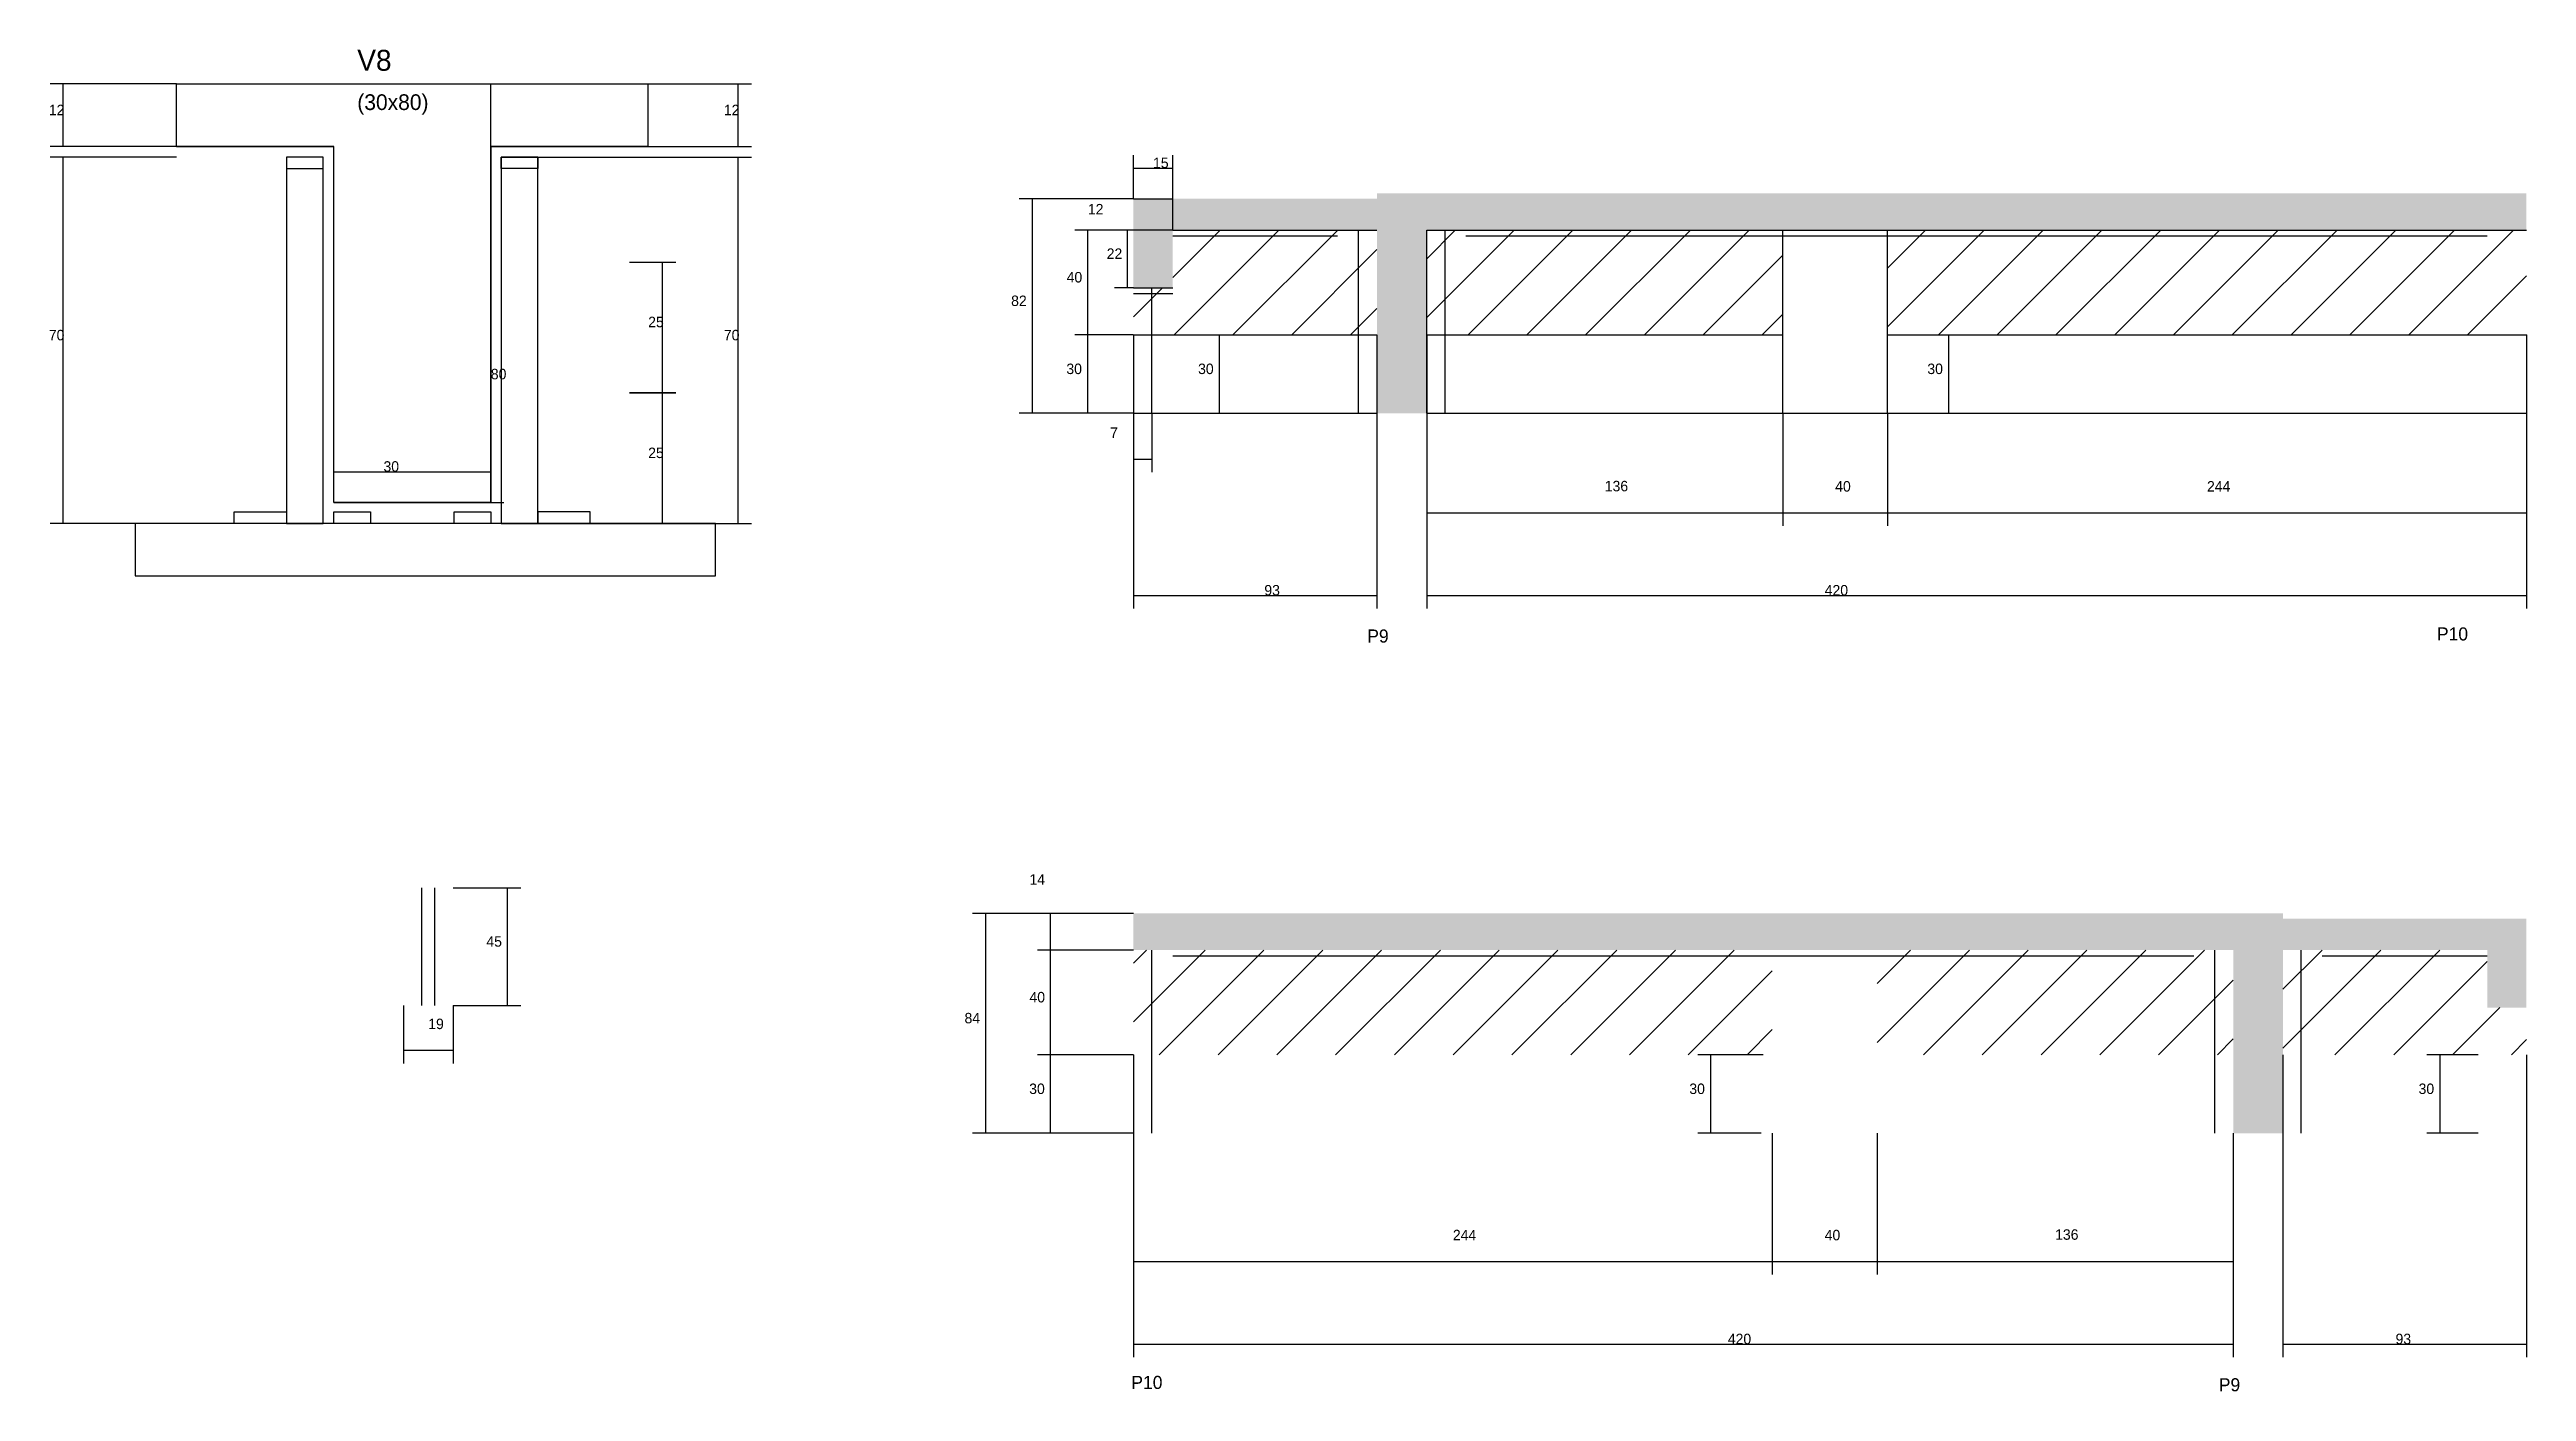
# Model space of a CAD drawing. Header units: metres. Extents: x -2848 to 21926, y -45195 to 1016.
# Drawn here: x 17482 to 18428, y -33500 to -32987 of the extents above; entities that cross this region are included whole.
import ezdxf

# ---------------------------------------------------------------- set-up
doc = ezdxf.new("R2010")
doc.units = ezdxf.units.M
for name, color, linetype in [('CONCRETO', 251, 'Continuous'), ('COTA', 4, 'Continuous'), ('Cota Seção (2x)', 4, 'Continuous'), ('Hachura', 253, 'Continuous'), ('Madeira', 126, 'Continuous'), ('NOMENCLATURA', 7, 'Continuous'), ('Painéis', 200, 'Continuous'), ('SARR_2.2x7', 40, 'Continuous'), ('Texto Seção', 7, 'Continuous')]:
    doc.layers.add(name, color=color, linetype=linetype)

msp = doc.modelspace()

# ---------------------------------------------------------------- texts
at = {"layer": 'COTA'}
for s, p in [('12', (17482.2, -33012)), ('12', (17740, -33012)), ('15', (17903.9, -33032.2)), ('12', (17879, -33049.9)), ('22', (17886.2, -33066.9)), ('40', (17870.9, -33075.9)), ('82', (17849.7, -33084.9)), ('70', (17482.2, -33098)), ('25', (17711.1, -33093)), ('70', (17740, -33098)), ('30', (17870.8, -33110.9)), ('30', (17921.1, -33110.9)), ('30', (18199.6, -33110.9)), ('7', (17887.5, -33135.3)), ('25', (17711.1, -33143)), ('136', (18076.4, -33155.7)), ('40', (18164.4, -33155.8)), ('244', (18306.4, -33155.8)), ('93', (17946.4, -33195.5)), ('420', (18160.4, -33195.5)), ('14', (17856.7, -33306)), ('45', (17649.3, -33329.7)), ('40', (17856.7, -33351)), ('19', (17627.1, -33361.2)), ('84', (17831.9, -33359)), ('30', (17856.6, -33386)), ('30', (18108.7, -33386)), ('30', (18387.2, -33386)), ('244', (18018.4, -33441.9)), ('40', (18160.4, -33441.9)), ('136', (18248.4, -33441.7)), ('420', (18123.4, -33481.6)), ('93', (18378.4, -33481.6))]:
    msp.add_text(s, height=4, dxfattribs=at).set_placement(p)
at = {"layer": 'Cota Seção (2x)'}
for s, p in [('80', (17651, -33112.9)), ('30', (17610, -33148.2))]:
    msp.add_text(s, height=4, dxfattribs=at).set_placement(p)
at = {"layer": 'NOMENCLATURA'}
for s, p in [('P9', (17985.7, -33213.5)), ('P10', (18394.2, -33212.7)), ('P10', (17895.6, -33498.7)), ('P9', (18310.9, -33499.6))]:
    msp.add_text(s, height=5, dxfattribs=at).set_placement(p)
at = {"layer": 'Texto Seção'}
for s, height, p in [('V8', 8, (17600, -32995)), ('(30x80)', 6, (17600, -33010))]:
    msp.add_text(s, height=height, dxfattribs=at).set_placement(p)

# ---------------------------------------------------------------- hatches: boundary and pattern name
at = {"layer": 'COTA'}
h = msp.add_hatch(dxfattribs=at)
h.set_pattern_fill('AR-CONC', scale=0.03)
h.paths.add_polyline_path([(18008.4, -33055.9), (18428.4, -33055.9), (18428.4, -33041.9), (17989.4, -33041.9), (17989.4, -33043.9), (17896.4, -33043.9), (17896.4, -33077.9), (17911.4, -33077.9), (17911.4, -33055.9), (17989.4, -33055.9), (17989.4, -33125.9), (18008.4, -33125.9)])
h = msp.add_hatch(dxfattribs=at)
h.set_pattern_fill('AR-CONC', scale=0.03)
h.paths.add_polyline_path([(18335.4, -33331), (18413.4, -33331), (18413.4, -33353), (18428.4, -33353), (18428.4, -33319), (18335.4, -33319), (18335.4, -33317), (17896.4, -33317), (17896.4, -33331), (18316.4, -33331), (18316.4, -33401), (18335.4, -33401)])
at = {"layer": 'Hachura'}
h = msp.add_hatch(dxfattribs=at)
h.set_pattern_fill('ANSI31', scale=5)
h.paths.add_polyline_path([(17989.4, -33095.9), (17989.4, -33055.9), (17911.4, -33055.9), (17911.4, -33077.9), (17896.4, -33077.9), (17896.4, -33095.9)])
h = msp.add_hatch(dxfattribs=at)
h.set_pattern_fill('ANSI31', scale=5)
h.paths.add_polyline_path([(18144.4, -33095.9), (18144.4, -33055.9), (18008.4, -33055.9), (18008.4, -33095.9)])
h = msp.add_hatch(dxfattribs=at)
h.set_pattern_fill('ANSI31', scale=5)
h.paths.add_polyline_path([(18428.4, -33095.9), (18428.4, -33055.9), (18184.4, -33055.9), (18184.4, -33095.9)])
h = msp.add_hatch(dxfattribs=at)
h.set_pattern_fill('ANSI31', scale=5)
h.paths.add_polyline_path([(17896.4, -33331), (17896.4, -33371), (18140.4, -33371), (18140.4, -33331)])
h = msp.add_hatch(dxfattribs=at)
h.set_pattern_fill('ANSI31', scale=5)
h.paths.add_polyline_path([(18180.4, -33331), (18180.4, -33371), (18316.4, -33371), (18316.4, -33331)])
h = msp.add_hatch(dxfattribs=at)
h.set_pattern_fill('ANSI31', scale=5)
h.paths.add_polyline_path([(18428.4, -33371), (18428.4, -33353), (18413.4, -33353), (18413.4, -33331), (18335.4, -33331), (18335.4, -33371)])

# ---------------------------------------------------------------- linework, layer by layer
at = {"layer": 'CONCRETO'}
msp.add_lwpolyline([(17651, -33024), (17651, -33034), (17651, -33160), (17591, -33160), (17591, -33024), (17531, -33024), (17531, -33000), (17651, -33000), (17711, -33000), (17711, -33024)], close=True, dxfattribs=at)
at = {"layer": 'COTA'}
for p, q in [((17531, -33000), (17482.7, -33000)), ((17487.7, -33024), (17487.7, -33000)), ((17711, -33000), (17750.5, -33000)), ((17745.5, -33024), (17745.5, -33000)), ((17531, -33024), (17482.7, -33024)), ((17531, -33028), (17482.7, -33028)), ((17487.7, -33168), (17487.7, -33028)), ((17669, -33028), (17750.5, -33028)), ((17711, -33024), (17750.5, -33024)), ((17745.5, -33168), (17745.5, -33028)), ((17896.4, -33043.9), (17896.4, -33027.2)), ((17911.4, -33055.9), (17911.4, -33027.2)), ((17896.4, -33032.2), (17911.4, -33032.2)), ((17896.4, -33043.9), (17896.4, -33038.9)), ((17911.4, -33055.9), (17911.4, -33038.9)), ((17896.4, -33043.9), (17852.8, -33043.9)), ((17857.8, -33125.9), (17857.8, -33043.9)), ((17896.4, -33043.9), (17911.4, -33043.9)), ((17911.4, -33055.9), (17874, -33055.9)), ((17879, -33095.9), (17879, -33055.9)), ((17911.4, -33055.9), (17889.2, -33055.9)), ((17894.2, -33077.9), (17894.2, -33055.9)), ((17704, -33068.1), (17721.6, -33068.1)), ((17716.6, -33118), (17716.6, -33068.1)), ((17896.4, -33077.9), (17889.2, -33077.9)), ((17896.3, -33095.9), (17874, -33095.9)), ((17896.3, -33095.9), (17874, -33095.9)), ((17879, -33125.9), (17879, -33095.9)), ((17896.4, -33095.9), (17896.4, -33200.5)), ((17914.9, -33095.9), (17934.3, -33095.9)), ((17929.3, -33125.9), (17929.3, -33095.9)), ((17989.4, -33095.9), (17989.4, -33200.5)), ((18008.4, -33095.9), (18008.4, -33200.5)), ((18008.4, -33095.9), (18008.4, -33168.9)), ((18187.9, -33095.9), (18212.8, -33095.9)), ((18207.8, -33125.9), (18207.8, -33095.9)), ((18428.4, -33095.9), (18428.4, -33200.5)), ((17704, -33118), (17721.6, -33118)), ((17704, -33118.1), (17721.6, -33118.1)), ((17716.6, -33168), (17716.6, -33118.1)), ((17896.4, -33125.9), (17852.8, -33125.9)), ((17896.4, -33125.9), (17874, -33125.9)), ((17896.4, -33125.9), (17896.4, -33148.4)), ((17903.4, -33125.9), (17903.4, -33148.4)), ((17914.9, -33125.9), (17934.3, -33125.9)), ((18144.4, -33125.9), (18144.4, -33168.9)), ((18144.4, -33125.9), (18144.4, -33168.9)), ((18184.4, -33125.9), (18184.4, -33168.9)), ((18184.4, -33125.9), (18184.4, -33168.9)), ((18188.6, -33125.9), (18212.8, -33125.9)), ((18428.4, -33125.9), (18428.4, -33168.9)), ((17896.4, -33143.4), (17903.4, -33143.4)), ((18008.4, -33163.9), (18144.4, -33163.9)), ((18144.4, -33163.9), (18184.4, -33163.9)), ((18184.4, -33163.9), (18428.4, -33163.9)), ((17553, -33168), (17482.7, -33168)), ((17689, -33168), (17750.5, -33168)), ((17704, -33168), (17721.6, -33168)), ((17896.4, -33195.5), (17989.4, -33195.5)), ((18008.4, -33195.5), (18428.4, -33195.5)), ((17636.6, -33307.2), (17662.4, -33307.2)), ((17657.4, -33352.2), (17657.4, -33307.2)), ((17896.4, -33317), (17835, -33317)), ((17840, -33401), (17840, -33317)), ((17896.4, -33317), (17859.8, -33317)), ((17864.8, -33331), (17864.8, -33317)), ((17896.4, -33331), (17859.8, -33331)), ((17896.4, -33331), (17859.8, -33331)), ((17864.8, -33371), (17864.8, -33331)), ((17617.6, -33352.2), (17617.6, -33374.3)), ((17636.6, -33352.2), (17662.4, -33352.2)), ((17636.6, -33352.2), (17636.6, -33374.3)), ((17617.6, -33369.3), (17636.6, -33369.3)), ((17896.4, -33371), (17859.8, -33371)), ((17896.4, -33371), (17859.8, -33371)), ((17864.8, -33401), (17864.8, -33371)), ((17896.4, -33371), (17896.4, -33486.6)), ((18136.9, -33371), (18111.9, -33371)), ((18116.9, -33401), (18116.9, -33371)), ((18335.4, -33371), (18335.4, -33486.6)), ((18409.9, -33371), (18390.4, -33371)), ((18395.4, -33401), (18395.4, -33371)), ((18428.4, -33371), (18428.4, -33486.6)), ((17896.4, -33401), (17835, -33401)), ((17896.4, -33401), (17859.8, -33401)), ((17896.4, -33401), (17896.4, -33455)), ((18136.2, -33401), (18111.9, -33401)), ((18140.4, -33401), (18140.4, -33455)), ((18140.4, -33401), (18140.4, -33455)), ((18180.4, -33401), (18180.4, -33455)), ((18180.4, -33401), (18180.4, -33455)), ((18316.4, -33401), (18316.4, -33486.6)), ((18316.4, -33401), (18316.4, -33455)), ((18409.9, -33401), (18390.4, -33401)), ((17896.4, -33450), (18140.4, -33450)), ((18140.4, -33450), (18180.4, -33450)), ((18180.4, -33450), (18316.4, -33450)), ((17896.4, -33481.6), (18316.4, -33481.6)), ((18335.4, -33481.6), (18428.4, -33481.6))]:
    msp.add_line(p, q, dxfattribs=at)
at = {"layer": 'Cota Seção (2x)'}
for p, q in [((17591, -33000), (17656, -33000)), ((17651, -33160), (17651, -33000)), ((17591, -33160), (17591, -33143.2)), ((17651, -33160), (17651, -33143.2)), ((17591, -33148.2), (17651, -33148.2)), ((17591, -33160), (17656, -33160))]:
    msp.add_line(p, q, dxfattribs=at)
at = {"layer": 'Madeira'}
for points in [[(17573, -33028), (17573, -33032.4), (17587, -33032.4), (17587, -33028)], [(17573, -33168), (17587, -33168), (17587, -33028), (17573, -33028)], [(17669, -33028), (17669, -33032.4), (17655, -33032.4), (17655, -33028)], [(17669, -33028), (17655, -33028), (17655, -33168), (17669, -33168)], [(17553, -33168), (17553, -33163.6), (17573, -33163.6), (17573, -33168)], [(17591, -33168), (17591, -33163.6), (17605, -33163.6), (17605, -33168)], [(17637, -33168), (17637, -33163.6), (17651, -33163.6), (17651, -33168)], [(17689, -33168), (17689, -33163.6), (17669, -33163.6), (17669, -33168)], [(17515.2, -33188), (17736.8, -33188), (17736.8, -33168), (17515.2, -33168)]]:
    msp.add_lwpolyline(points, close=True, dxfattribs=at)
at = {"layer": 'Painéis'}
for p, q in [((17531, -33024), (17591, -33024)), ((17651, -33024), (17711, -33024)), ((17911.4, -33055.9), (17989.4, -33055.9)), ((18008.4, -33055.9), (18428.4, -33055.9)), ((18008.4, -33125.9), (18008.4, -33055.9)), ((18008.4, -33095.9), (18008.4, -33055.9)), ((18144.4, -33125.9), (18144.4, -33055.9)), ((18184.4, -33125.9), (18184.4, -33055.9)), ((17896.4, -33077.9), (17911.4, -33077.9)), ((17896.4, -33095.9), (17989.4, -33095.9)), ((18008.4, -33095.9), (18144.4, -33095.9)), ((18184.4, -33095.9), (18428.4, -33095.9)), ((17896.4, -33125.9), (17989.4, -33125.9)), ((18008.4, -33125.9), (18428.4, -33125.9))]:
    msp.add_line(p, q, dxfattribs=at)
at = {"layer": 'SARR_2.2x7'}
for p, q in [((17911.4, -33058.1), (17974.4, -33058.1)), ((17982.4, -33095.9), (17982.4, -33055.9)), ((18015.4, -33095.9), (18015.4, -33055.9)), ((18023.4, -33058.1), (18144.4, -33058.1)), ((18144.4, -33058.1), (18184.4, -33058.1)), ((18184.4, -33058.1), (18413.4, -33058.1)), ((17903.4, -33095.9), (17903.4, -33077.9)), ((17896.4, -33080.1), (17911.4, -33080.1)), ((17903.4, -33125.9), (17903.4, -33095.9)), ((17982.4, -33125.9), (17982.4, -33095.9)), ((18015.4, -33125.9), (18015.4, -33095.9)), ((17624.6, -33352.2), (17624.6, -33307.2)), ((17629.6, -33352.2), (17629.6, -33307.2)), ((17903.4, -33371), (17903.4, -33331)), ((17911.4, -33333.2), (18140.4, -33333.2)), ((18140.4, -33333.2), (18180.4, -33333.2)), ((18180.4, -33333.2), (18301.4, -33333.2)), ((18309.4, -33371), (18309.4, -33331)), ((18342.4, -33371), (18342.4, -33331)), ((18350.4, -33333.2), (18413.4, -33333.2)), ((17903.4, -33401), (17903.4, -33371)), ((18309.4, -33401), (18309.4, -33371)), ((18342.4, -33401), (18342.4, -33371))]:
    msp.add_line(p, q, dxfattribs=at)

msp.set_redraw_order([(e.dxf.handle, doc.entitydb.next_handle()) for e in msp.query("TEXT MTEXT ATTDEF DIMENSION ARC_DIMENSION")])  # texts and dimensions are drawn at this point

doc.saveas('drawing.dxf')
